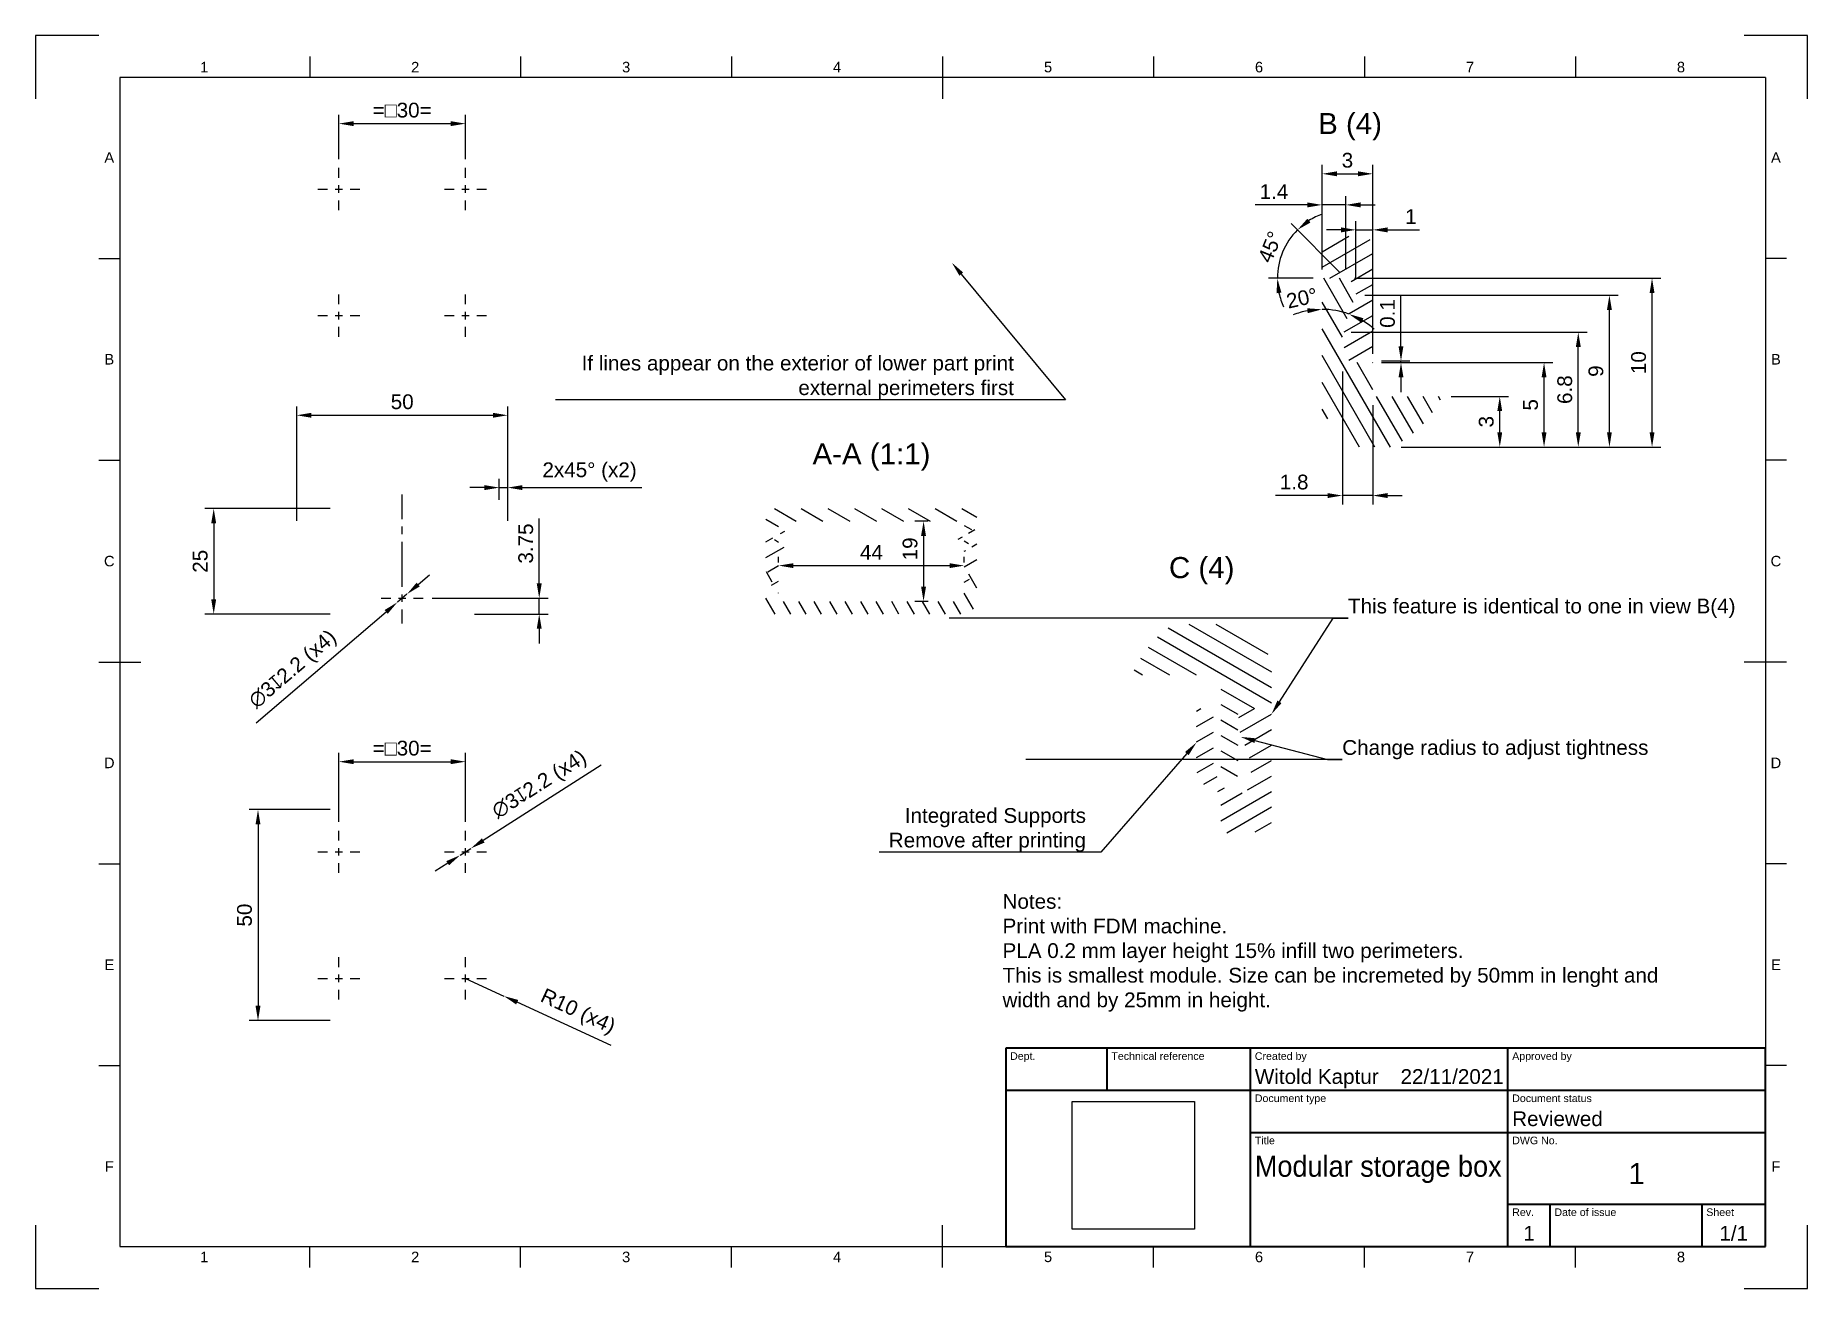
# Paper-space layout 'Sheet1' of a CAD drawing. Header units: millimetres. Extents: x 0 to 420, y 0 to 297.
import ezdxf
from ezdxf import colors
from ezdxf.entities.mleader import LeaderData, LeaderLine
from ezdxf.enums import TextEntityAlignment as Align
from ezdxf.math import Vec2, Vec3

# ---------------------------------------------------------------- set-up
doc = ezdxf.new("R2010")
doc.units = ezdxf.units.MM
doc.header["$LTSCALE"] = 0.75
doc.linetypes.add('CENTER2', pattern=[28.575, 19.05, -3.175, 3.175, -3.175])
for name, color, linetype, lineweight in [('Annotations', 7, 'Continuous', 25), ('Border', 7, 'Continuous', 25), ('Center Lines', 7, 'CENTER2', 25), ('Dimensions', 7, 'Continuous', 25), ('Hatching', 7, 'Continuous', 25), ('TitleBlock', 7, 'Continuous', 35)]:
    doc.layers.add(name, color=color, linetype=linetype, lineweight=lineweight)
doc.styles.add('FusionTitle', font='arial.ttf')
doc.styles.get("Standard").update_dxf_attribs({"font": 'arial.ttf'})
doc.dimstyles.new('ISO-25', dxfattribs={"dimtxt": 3.5, "dimasz": 3.5, "dimexe": 2.1, "dimexo": 2.1, "dimgap": 1.4, "dimtad": 1, "dimdsep": 46, "dimtxsty": 'Standard', "dimcen": 0, "dimclrd": 256, "dimclre": 256, "dimclrt": 256, "dimazin": 2, "dimtp": 0.1, "dimtm": 0.1, "dimtfac": 0.714286, "dimtmove": 0, "dimatfit": 3, "dimfxl": 1, "dimarcsym": 0})
picture_1 = doc.add_image_def('image1.png', size_in_pixel=(220, 230))

psp = doc.layouts.new('Sheet1')

# ---------------------------------------------------------------- texts
at = {"layer": 'Annotations', "char_height": 5, "attachment_point": 8}
for s, insert, width in [('B (4)', (311.568, 272.114), 16.87244), ('A-A (1:1)', (198.143, 193.818), 30.21487), ('C (4)', (276.408, 166.871), 17.42156)]:
    psp.add_mtext(s, dxfattribs=dict(at, insert=insert, width=width))
at = {"layer": 'Annotations', "insert": (229.206, 93.517), "char_height": 3.5, "attachment_point": 1}
psp.add_mtext_dynamic_manual_height_columns('{\\fArial|b0|i0|c238|p34;Notes:\\PPrint with FDM machine.\\PPLA 0.2 mm layer height 15% infill two perimeters.\\PThis is smallest module. Size can be incremeted by 50mm in lenght and width and by 25mm in height.}', width=159.76366, gutter_width=17.5, heights=[36.517], dxfattribs=at)

# ---------------------------------------------------------------- blocks, each defined once
blk = doc.blocks.new('ISO_A3_SHEET')
at = {"layer": 'Border'}
for p, q in [((65, 292), (65, 287)), ((115, 292), (115, 287)), ((165, 292), (165, 287)), ((215, 292), (215, 282)), ((265, 292), (265, 287)), ((315, 292), (315, 287)), ((365, 292), (365, 287)), ((410, 287), (20, 287)), ((20, 287), (20, 10)), ((410, 287), (410, 10)), ((15, 244.16666), (20, 244.16666)), ((415, 244.16666), (410, 244.16666)), ((15, 196.33333), (20, 196.33333)), ((415, 196.33333), (410, 196.33333)), ((15, 148.5), (25, 148.5)), ((415, 148.5), (405, 148.5)), ((15, 100.66667), (20, 100.66667)), ((415, 100.66667), (410, 100.66667)), ((15, 52.83334), (20, 52.83334)), ((415, 52.83334), (410, 52.83334)), ((215, 5), (215, 15)), ((20, 10), (410, 10)), ((65, 5), (65, 10)), ((115, 5), (115, 10)), ((165, 5), (165, 10)), ((265, 5), (265, 10)), ((315, 5), (315, 10)), ((365, 5), (365, 10))]:
    blk.add_line(p, q, dxfattribs=at)
at = {"layer": 'Defpoints'}
for p, q in [((15, 297), (0, 297)), ((0, 297), (0, 282)), ((420, 297), (405, 297)), ((420, 282), (420, 297)), ((0, 15), (0, 0)), ((420, 0), (420, 15)), ((0, 0), (15, 0)), ((405, 0), (420, 0))]:
    blk.add_line(p, q, dxfattribs=at)
at = {"layer": 'Border', "style": 'FusionTitle'}
for s, p in [('1', (40, 289.5)), ('2', (90, 289.5)), ('3', (140, 289.5)), ('4', (190, 289.5)), ('5', (240, 289.5)), ('6', (290, 289.5)), ('7', (340, 289.5)), ('8', (390, 289.5)), ('A', (17.5, 268.08333)), ('A', (412.5, 268.08333)), ('B', (17.5, 220.25)), ('B', (412.5, 220.25)), ('C', (17.5, 172.41667)), ('C', (412.5, 172.41667)), ('D', (17.5, 124.58334)), ('D', (412.5, 124.58334)), ('E', (17.5, 76.75001)), ('E', (412.5, 76.75001)), ('F', (17.5, 28.91668)), ('F', (412.5, 28.91668)), ('1', (40, 7.5)), ('2', (90, 7.5)), ('3', (140, 7.5)), ('4', (190, 7.5)), ('5', (240, 7.5)), ('6', (290, 7.5)), ('7', (340, 7.5)), ('8', (390, 7.5))]:
    blk.add_text(s, height=2.5, dxfattribs=at).set_placement(p, align=Align.MIDDLE)
blk = doc.blocks.new('ISO_TITLEBLOCK')
at = {"layer": 'TitleBlock'}
for p, q in [((0, 47), (-180, 47)), ((-180, 47), (-180, 0)), ((-156, 37), (-156, 47)), ((-122, 0), (-122, 47)), ((-61, 0), (-61, 47)), ((0, 0), (0, 47)), ((-180, 37), (0, 37)), ((-122, 27), (0, 27)), ((-61, 10), (0, 10)), ((-51, 0), (-51, 10)), ((-15, 0), (-15, 10)), ((-180, 0), (0, 0))]:
    blk.add_line(p, q, dxfattribs=at)
at = {"layer": 'TitleBlock', "style": 'FusionTitle'}
for s, p in [('Dept.', (-179, 46)), ('Technical reference', (-155, 46)), ('Created by', (-121, 46)), ('Approved by', (-60, 46)), ('Document type', (-121, 36)), ('Document status', (-60, 36)), ('Title', (-121, 26)), ('DWG No.', (-60, 26)), ('Rev.', (-60, 9)), ('Date of issue', (-50, 9)), ('Sheet', (-14, 9))]:
    blk.add_text(s, height=1.8, dxfattribs=at).set_placement(p, align=Align.TOP_LEFT)
for tag, height, p in [('DEPT', 3.5, (-179, 42)), ('TECHNICAL_REFERENCE', 3.5, (-155, 42)), ('CREATED_BY', 3.5, (-121, 42)), ('APPROVED_BY', 3.5, (-60, 42)), ('DOCUMENT_TYPE', 3.5, (-121, 32)), ('DOCUMENT_STATUS', 3.5, (-60, 32)), ('TITLE_1', 5, (-121, 21.5)), ('TITLE_2', 5, (-121, 14)), ('TITLE_3', 5, (-121, 6.5)), ('DATE_OF_ISSUE', 3.5, (-50, 5))]:
    blk.add_attdef(tag, text='', height=height, dxfattribs=at).set_placement(p, align=Align.TOP_LEFT)
for tag, p in [('CREATED_DATE', (-62, 42)), ('APPROVED_DATE', (-0.99, 42))]:
    blk.add_attdef(tag, text='', height=3.5, dxfattribs=at).set_placement(p, align=Align.TOP_RIGHT)
for tag, height, p in [('DRAWING_NUMBER', 5, (-30.5, 19.75)), ('REV', 3.5, (-56, 4.85)), ('SHEET', 3.5, (-7.5, 4.85))]:
    blk.add_attdef(tag, text='', height=height, dxfattribs=at).set_placement(p, align=Align.TOP_CENTER)
blk = doc.blocks.new('*D24')
at = {"layer": 'Defpoints', "color": 0, "transparency": 16777216}
for p in [(71.92, 113.51), (52.75, 63.51), (71.92, 63.51)]:
    blk.add_point(p, dxfattribs=at)
at = {"layer": 'Dimensions', "lineweight": -2, "transparency": 16777216}
for p, q in [((69.82, 113.51), (50.65, 113.51)), ((52.75, 110.01), (52.75, 67.01)), ((69.82, 63.51), (50.65, 63.51))]:
    blk.add_line(p, q, dxfattribs=at)
at = {"layer": 'Dimensions', "transparency": 16777216}
for points in [[(52.16, 110.01), (53.33, 110.01), (52.75, 113.51)], [(52.16, 67.01), (53.33, 67.01), (52.75, 63.51)]]:
    blk.add_solid(points, dxfattribs=at)
at = {"layer": 'Dimensions', "transparency": 16777216, "insert": (49.56, 88.51), "char_height": 3.5, "attachment_point": 5, "rotation": 90}
blk.add_mtext('50', dxfattribs=at)
blk = doc.blocks.new('*D25')
at = {"layer": 'Defpoints', "color": 0, "transparency": 16777216}
for p in [(71.92, 184.87), (42.25, 159.87), (71.92, 159.87)]:
    blk.add_point(p, dxfattribs=at)
at = {"layer": 'Dimensions', "lineweight": -2, "transparency": 16777216}
for p, q in [((69.82, 184.87), (40.15, 184.87)), ((42.25, 181.37), (42.25, 163.37)), ((69.82, 159.87), (40.15, 159.87))]:
    blk.add_line(p, q, dxfattribs=at)
at = {"layer": 'Dimensions', "transparency": 16777216}
for points in [[(41.66, 181.37), (42.83, 181.37), (42.25, 184.87)], [(41.66, 163.37), (42.83, 163.37), (42.25, 159.87)]]:
    blk.add_solid(points, dxfattribs=at)
at = {"layer": 'Dimensions', "transparency": 16777216, "insert": (39.06, 172.37), "char_height": 3.5, "attachment_point": 5, "rotation": 90}
blk.add_mtext('25', dxfattribs=at)
blk = doc.blocks.new('*D26')
at = {"layer": 'Defpoints', "color": 0, "transparency": 16777216}
for p in [(111.92, 206.97), (61.92, 179.87), (111.92, 179.87)]:
    blk.add_point(p, dxfattribs=at)
at = {"layer": 'Dimensions', "lineweight": -2, "transparency": 16777216}
for p, q in [((61.92, 181.97), (61.92, 209.07)), ((65.42, 206.97), (108.42, 206.97)), ((111.92, 181.97), (111.92, 209.07))]:
    blk.add_line(p, q, dxfattribs=at)
at = {"layer": 'Dimensions', "transparency": 16777216}
for points in [[(65.42, 207.56), (65.42, 206.39), (61.92, 206.97)], [(108.42, 207.56), (108.42, 206.39), (111.92, 206.97)]]:
    blk.add_solid(points, dxfattribs=at)
at = {"layer": 'Dimensions', "transparency": 16777216, "insert": (86.92, 210.16), "char_height": 3.5, "attachment_point": 5}
blk.add_mtext('50', dxfattribs=at)
blk = doc.blocks.new('*U27')
at = {"layer": 'Center Lines', "color": 0, "ltscale": 0.75, "transparency": 16777216}
for p, q in [((0, 2.68), (0, 5)), ((-5, 0), (-2.68, 0)), ((2.68, 0), (5, 0)), ((0, -5), (0, -2.68))]:
    blk.add_line(p, q, dxfattribs=at)
at = {"layer": 'Center Lines', "color": 0, "linetype": 'Continuous', "ltscale": 0.75, "transparency": 16777216}
for p, q in [((-0.89, 0), (0.89, 0)), ((0, -0.89), (0, 0.89))]:
    blk.add_line(p, q, dxfattribs=at)
blk = doc.blocks.new('*U28')
at = {"layer": 'Center Lines', "color": 0, "ltscale": 0.75, "transparency": 16777216}
for p, q in [((0, 2.68), (0, 5)), ((-5, 0), (-2.68, 0)), ((2.68, 0), (5, 0)), ((0, -5), (0, -2.68))]:
    blk.add_line(p, q, dxfattribs=at)
at = {"layer": 'Center Lines', "color": 0, "linetype": 'Continuous', "ltscale": 0.75, "transparency": 16777216}
for p, q in [((-0.89, 0), (0.89, 0)), ((0, -0.89), (0, 0.89))]:
    blk.add_line(p, q, dxfattribs=at)
blk = doc.blocks.new('*U29')
at = {"layer": 'Center Lines', "color": 0, "ltscale": 0.75, "transparency": 16777216}
for p, q in [((0, 2.68), (0, 5)), ((-5, 0), (-2.68, 0)), ((2.68, 0), (5, 0)), ((0, -5), (0, -2.68))]:
    blk.add_line(p, q, dxfattribs=at)
at = {"layer": 'Center Lines', "color": 0, "linetype": 'Continuous', "ltscale": 0.75, "transparency": 16777216}
for p, q in [((-0.89, 0), (0.89, 0)), ((0, -0.89), (0, 0.89))]:
    blk.add_line(p, q, dxfattribs=at)
blk = doc.blocks.new('*U30')
at = {"layer": 'Center Lines', "color": 0, "ltscale": 0.75, "transparency": 16777216}
for p, q in [((0, 2.68), (0, 5)), ((-5, 0), (-2.68, 0)), ((2.68, 0), (5, 0)), ((0, -5), (0, -2.68))]:
    blk.add_line(p, q, dxfattribs=at)
at = {"layer": 'Center Lines', "color": 0, "linetype": 'Continuous', "ltscale": 0.75, "transparency": 16777216}
for p, q in [((-0.89, 0), (0.89, 0)), ((0, -0.89), (0, 0.89))]:
    blk.add_line(p, q, dxfattribs=at)
blk = doc.blocks.new('*D31')
at = {"layer": 'Defpoints', "color": 0, "transparency": 16777216}
for p in [(101.92, 124.87), (71.92, 108.51), (101.92, 108.51)]:
    blk.add_point(p, dxfattribs=at)
at = {"layer": 'Dimensions', "lineweight": -2, "transparency": 16777216}
for p, q in [((71.92, 110.61), (71.92, 126.97)), ((101.92, 110.61), (101.92, 126.97)), ((75.42, 124.87), (98.42, 124.87))]:
    blk.add_line(p, q, dxfattribs=at)
at = {"layer": 'Dimensions', "transparency": 16777216}
for points in [[(75.42, 125.45), (75.42, 124.29), (71.92, 124.87)], [(98.42, 125.45), (98.42, 124.29), (101.92, 124.87)]]:
    blk.add_solid(points, dxfattribs=at)
at = {"layer": 'Dimensions', "transparency": 16777216, "insert": (86.92, 128.06), "char_height": 3.5, "attachment_point": 5}
blk.add_mtext('={\\Famgdt|c0;o}30=', dxfattribs=at)
blk = doc.blocks.new('*D32')
at = {"layer": 'Defpoints', "color": 0, "transparency": 16777216}
for p in [(100.65, 102.7), (103.18, 104.31)]:
    blk.add_point(p, dxfattribs=at)
at = {"layer": 'Dimensions', "lineweight": -2, "transparency": 16777216}
for p, q in [((134.1, 124.06), (106.13, 106.2)), ((97.7, 100.82), (94.75, 98.93)), ((100.65, 102.7), (103.18, 104.31))]:
    blk.add_line(p, q, dxfattribs=at)
at = {"layer": 'Dimensions', "transparency": 16777216}
for points in [[(105.82, 106.69), (106.45, 105.71), (103.18, 104.31)], [(97.39, 101.31), (98.02, 100.32), (100.65, 102.7)]]:
    blk.add_solid(points, dxfattribs=at)
at = {"layer": 'Dimensions', "transparency": 16777216, "insert": (119.58, 119.22), "char_height": 3.5, "attachment_point": 5, "rotation": 32.5651}
blk.add_mtext('∅3{\\Famgdt|c0;x}2.2 (x4)', dxfattribs=at)
blk = doc.blocks.new('*D33')
at = {"layer": 'Defpoints', "color": 0, "transparency": 16777216}
for p in [(101.92, 73.51), (111, 69.33)]:
    blk.add_point(p, dxfattribs=at)
at = {"layer": 'Dimensions', "lineweight": -2, "transparency": 16777216}
for p, q in [((101.92, 73.51), (111, 69.33)), ((136.43, 57.64), (114.18, 67.87))]:
    blk.add_line(p, q, dxfattribs=at)
at = {"layer": 'Dimensions', "transparency": 16777216}
blk.add_solid([(114.43, 68.4), (113.94, 67.34), (111, 69.33)], dxfattribs=at)
at = {"layer": 'Dimensions', "transparency": 16777216, "insert": (128.44, 65.38), "char_height": 3.5, "attachment_point": 5, "rotation": 335.3154}
blk.add_mtext('R10 (x4)', dxfattribs=at)
blk = doc.blocks.new('*D34')
at = {"layer": 'Defpoints', "color": 0, "transparency": 16777216}
for p in [(111.92, 189.83), (109.92, 184.87), (111.92, 182.87)]:
    blk.add_point(p, dxfattribs=at)
at = {"layer": 'Dimensions', "lineweight": -2, "transparency": 16777216}
for p, q in [((106.42, 189.83), (102.92, 189.83)), ((109.92, 186.97), (109.92, 191.93)), ((109.92, 189.83), (111.92, 189.83)), ((111.92, 184.97), (111.92, 191.93)), ((115.42, 189.83), (143.73, 189.83))]:
    blk.add_line(p, q, dxfattribs=at)
at = {"layer": 'Dimensions', "transparency": 16777216}
for points in [[(106.42, 190.42), (106.42, 189.25), (109.92, 189.83)], [(115.42, 190.42), (115.42, 189.25), (111.92, 189.83)]]:
    blk.add_solid(points, dxfattribs=at)
at = {"layer": 'Dimensions', "transparency": 16777216, "insert": (131.33, 193.53), "char_height": 3.5, "attachment_point": 5}
blk.add_mtext('2x45%%D (x2)', dxfattribs=at)
blk = doc.blocks.new('*U35')
at = {"layer": 'Center Lines', "color": 0, "ltscale": 0.75, "transparency": 16777216}
for p, q in [((0, 2.68), (0, 24.58)), ((-5, 0), (-2.68, 0)), ((2.68, 0), (5, 0)), ((0, -5.97), (0, -2.68))]:
    blk.add_line(p, q, dxfattribs=at)
at = {"layer": 'Center Lines', "color": 0, "linetype": 'Continuous', "ltscale": 0.75, "transparency": 16777216}
for p, q in [((-0.89, 0), (0.89, 0)), ((0, -0.89), (0, 0.89))]:
    blk.add_line(p, q, dxfattribs=at)
blk = doc.blocks.new('*D36')
at = {"layer": 'Defpoints', "color": 0, "transparency": 16777216}
for p in [(91.92, 163.62), (101.92, 159.87), (119.4, 163.62)]:
    blk.add_point(p, dxfattribs=at)
at = {"layer": 'Dimensions', "lineweight": -2, "transparency": 16777216}
for p, q in [((119.4, 167.12), (119.4, 182.54)), ((94.02, 163.62), (121.5, 163.62)), ((104.02, 159.87), (121.5, 159.87)), ((119.4, 159.87), (119.4, 163.62)), ((119.4, 156.37), (119.4, 152.87))]:
    blk.add_line(p, q, dxfattribs=at)
at = {"layer": 'Dimensions', "transparency": 16777216}
for points in [[(118.81, 167.12), (119.98, 167.12), (119.4, 163.62)], [(118.81, 156.37), (119.98, 156.37), (119.4, 159.87)]]:
    blk.add_solid(points, dxfattribs=at)
at = {"layer": 'Dimensions', "transparency": 16777216, "insert": (116.21, 176.58), "char_height": 3.5, "attachment_point": 5, "rotation": 90}
blk.add_mtext('3.75', dxfattribs=at)
blk = doc.blocks.new('*D37')
at = {"layer": 'Defpoints', "color": 0, "transparency": 16777216}
for p in [(88.06, 164.6), (85.78, 162.65)]:
    blk.add_point(p, dxfattribs=at)
at = {"layer": 'Dimensions', "lineweight": -2, "transparency": 16777216}
for p, q in [((90.72, 166.87), (93.38, 169.14)), ((88.06, 164.6), (85.78, 162.65)), ((52.31, 134.07), (83.11, 160.37))]:
    blk.add_line(p, q, dxfattribs=at)
at = {"layer": 'Dimensions', "transparency": 16777216}
for points in [[(90.34, 167.31), (91.1, 166.42), (88.06, 164.6)], [(82.74, 160.82), (83.49, 159.93), (85.78, 162.65)]]:
    blk.add_solid(points, dxfattribs=at)
at = {"layer": 'Dimensions', "transparency": 16777216, "insert": (61.18, 146.55), "char_height": 3.5, "attachment_point": 5, "rotation": 40.4877}
blk.add_mtext('∅3{\\Famgdt|c0;x}2.2 (x4)', dxfattribs=at)
blk = doc.blocks.new('*D41')
at = {"layer": 'Defpoints', "color": 0, "transparency": 16777216}
for p in [(176.14, 169.99), (220.14, 171.34), (220.14, 169.99)]:
    blk.add_point(p, dxfattribs=at)
at = {"layer": 'Dimensions', "lineweight": -2, "transparency": 16777216}
for p, q in [((176.14, 172.09), (176.14, 173.44)), ((220.14, 172.09), (220.14, 173.44)), ((179.64, 171.34), (216.64, 171.34))]:
    blk.add_line(p, q, dxfattribs=at)
at = {"layer": 'Dimensions', "transparency": 16777216}
for points in [[(179.64, 171.92), (179.64, 170.76), (176.14, 171.34)], [(216.64, 171.92), (216.64, 170.76), (220.14, 171.34)]]:
    blk.add_solid(points, dxfattribs=at)
at = {"layer": 'Dimensions', "transparency": 16777216, "insert": (198.14, 174.49), "char_height": 3.5, "attachment_point": 5}
blk.add_mtext('44', dxfattribs=at)
blk = doc.blocks.new('*D42')
at = {"layer": 'Defpoints', "color": 0, "transparency": 16777216}
for p in [(213.67, 181.87), (210.49, 162.87), (213.67, 162.87)]:
    blk.add_point(p, dxfattribs=at)
at = {"layer": 'Dimensions', "lineweight": -2, "transparency": 16777216}
for p, q in [((211.57, 181.87), (208.39, 181.87)), ((210.49, 178.37), (210.49, 166.37)), ((211.57, 162.87), (208.39, 162.87))]:
    blk.add_line(p, q, dxfattribs=at)
at = {"layer": 'Dimensions', "transparency": 16777216}
for points in [[(209.9, 178.37), (211.07, 178.37), (210.49, 181.87)], [(209.9, 166.37), (211.07, 166.37), (210.49, 162.87)]]:
    blk.add_solid(points, dxfattribs=at)
at = {"layer": 'Dimensions', "transparency": 16777216, "insert": (207.3, 175.31), "char_height": 3.5, "attachment_point": 5, "rotation": 90}
blk.add_mtext('19', dxfattribs=at)
blk = doc.blocks.new('*D50')
at = {"layer": 'Defpoints', "color": 0, "transparency": 16777216}
for p in [(316.95, 219.45), (357.55, 219.45), (321.57, 199.45)]:
    blk.add_point(p, dxfattribs=at)
at = {"layer": 'Dimensions', "lineweight": -2, "transparency": 16777216}
for p, q in [((319.05, 219.45), (359.65, 219.45)), ((357.55, 202.95), (357.55, 215.95)), ((323.67, 199.45), (359.65, 199.45))]:
    blk.add_line(p, q, dxfattribs=at)
at = {"layer": 'Dimensions', "transparency": 16777216}
for points in [[(356.97, 215.95), (358.13, 215.95), (357.55, 219.45)], [(356.97, 202.95), (358.13, 202.95), (357.55, 199.45)]]:
    blk.add_solid(points, dxfattribs=at)
at = {"layer": 'Dimensions', "transparency": 16777216, "insert": (354.37, 209.45), "char_height": 3.5, "attachment_point": 5, "rotation": 90}
blk.add_mtext('5', dxfattribs=at)
blk = doc.blocks.new('*D51')
at = {"layer": 'Defpoints', "color": 0, "transparency": 16777216}
for p in [(333.46, 211.45), (347.05, 211.45), (321.57, 199.45)]:
    blk.add_point(p, dxfattribs=at)
at = {"layer": 'Dimensions', "lineweight": -2, "transparency": 16777216}
for p, q in [((335.56, 211.45), (349.15, 211.45)), ((347.05, 202.95), (347.05, 207.95)), ((323.67, 199.45), (349.15, 199.45))]:
    blk.add_line(p, q, dxfattribs=at)
at = {"layer": 'Dimensions', "transparency": 16777216}
for points in [[(346.47, 207.95), (347.63, 207.95), (347.05, 211.45)], [(346.47, 202.95), (347.63, 202.95), (347.05, 199.45)]]:
    blk.add_solid(points, dxfattribs=at)
at = {"layer": 'Dimensions', "transparency": 16777216, "insert": (343.86, 205.45), "char_height": 3.5, "attachment_point": 5, "rotation": 90}
blk.add_mtext('3', dxfattribs=at)
blk = doc.blocks.new('*D52')
at = {"layer": 'Defpoints', "color": 0, "transparency": 16777216}
for p in [(309.75, 226.65), (365.66, 226.65), (321.57, 199.45)]:
    blk.add_point(p, dxfattribs=at)
at = {"layer": 'Dimensions', "lineweight": -2, "transparency": 16777216}
for p, q in [((311.85, 226.65), (367.76, 226.65)), ((365.66, 202.95), (365.66, 223.15)), ((323.67, 199.45), (367.76, 199.45))]:
    blk.add_line(p, q, dxfattribs=at)
at = {"layer": 'Dimensions', "transparency": 16777216}
for points in [[(365.08, 223.15), (366.25, 223.15), (365.66, 226.65)], [(365.08, 202.95), (366.25, 202.95), (365.66, 199.45)]]:
    blk.add_solid(points, dxfattribs=at)
at = {"layer": 'Dimensions', "transparency": 16777216, "insert": (362.47, 213.05), "char_height": 3.5, "attachment_point": 5, "rotation": 90}
blk.add_mtext('6.8', dxfattribs=at)
blk = doc.blocks.new('*D53')
at = {"layer": 'Defpoints', "color": 0, "transparency": 16777216}
for p in [(312.95, 235.44), (373.04, 235.44), (321.57, 199.45)]:
    blk.add_point(p, dxfattribs=at)
at = {"layer": 'Dimensions', "lineweight": -2, "transparency": 16777216}
for p, q in [((315.05, 235.44), (375.14, 235.44)), ((373.04, 202.95), (373.04, 231.94)), ((323.67, 199.45), (375.14, 199.45))]:
    blk.add_line(p, q, dxfattribs=at)
at = {"layer": 'Dimensions', "transparency": 16777216}
for points in [[(372.46, 231.94), (373.62, 231.94), (373.04, 235.44)], [(372.46, 202.95), (373.62, 202.95), (373.04, 199.45)]]:
    blk.add_solid(points, dxfattribs=at)
at = {"layer": 'Dimensions', "transparency": 16777216, "insert": (369.85, 217.44), "char_height": 3.5, "attachment_point": 5, "rotation": 90}
blk.add_mtext('9', dxfattribs=at)
blk = doc.blocks.new('*D54')
at = {"layer": 'Defpoints', "color": 0, "transparency": 16777216}
for p in [(316.95, 264.21), (304.95, 249), (316.95, 248.44)]:
    blk.add_point(p, dxfattribs=at)
at = {"layer": 'Dimensions', "lineweight": -2, "transparency": 16777216}
for p, q in [((304.95, 251.1), (304.95, 266.31)), ((316.95, 250.54), (316.95, 266.31)), ((308.45, 264.21), (313.45, 264.21))]:
    blk.add_line(p, q, dxfattribs=at)
at = {"layer": 'Dimensions', "transparency": 16777216}
for points in [[(308.45, 264.79), (308.45, 263.62), (304.95, 264.21)], [(313.45, 264.79), (313.45, 263.62), (316.95, 264.21)]]:
    blk.add_solid(points, dxfattribs=at)
at = {"layer": 'Dimensions', "transparency": 16777216, "insert": (310.95, 267.4), "char_height": 3.5, "attachment_point": 5}
blk.add_mtext('3', dxfattribs=at)
blk = doc.blocks.new('*D55')
at = {"layer": 'Defpoints', "color": 0, "transparency": 16777216}
for p in [(310.55, 239.45), (383.14, 239.45), (321.57, 199.45)]:
    blk.add_point(p, dxfattribs=at)
at = {"layer": 'Dimensions', "lineweight": -2, "transparency": 16777216}
for p, q in [((312.65, 239.45), (385.24, 239.45)), ((383.14, 202.95), (383.14, 235.95)), ((323.67, 199.45), (385.24, 199.45))]:
    blk.add_line(p, q, dxfattribs=at)
at = {"layer": 'Dimensions', "transparency": 16777216}
for points in [[(382.56, 235.95), (383.73, 235.95), (383.14, 239.45)], [(382.56, 202.95), (383.73, 202.95), (383.14, 199.45)]]:
    blk.add_solid(points, dxfattribs=at)
at = {"layer": 'Dimensions', "transparency": 16777216, "insert": (379.96, 219.45), "char_height": 3.5, "attachment_point": 5, "rotation": 90}
blk.add_mtext('10', dxfattribs=at)
blk = doc.blocks.new('*D56')
at = {"layer": 'Defpoints', "color": 0, "transparency": 16777216}
for p in [(316.95, 219.85), (316.95, 219.45), (323.64, 219.85)]:
    blk.add_point(p, dxfattribs=at)
at = {"layer": 'Dimensions', "lineweight": -2, "transparency": 16777216}
for p, q in [((323.64, 223.35), (323.64, 235.34)), ((319.05, 219.85), (325.74, 219.85)), ((319.05, 219.45), (325.74, 219.45)), ((323.64, 219.45), (323.64, 219.85)), ((323.64, 215.95), (323.64, 212.45))]:
    blk.add_line(p, q, dxfattribs=at)
at = {"layer": 'Dimensions', "transparency": 16777216}
for points in [[(323.06, 223.35), (324.22, 223.35), (323.64, 219.85)], [(323.06, 215.95), (324.22, 215.95), (323.64, 219.45)]]:
    blk.add_solid(points, dxfattribs=at)
at = {"layer": 'Dimensions', "transparency": 16777216, "insert": (320.45, 231.1), "char_height": 3.5, "attachment_point": 5, "rotation": 90}
blk.add_mtext('0.1', dxfattribs=at)
blk = doc.blocks.new('*D58')
at = {"layer": 'Defpoints', "color": 0, "transparency": 16777216}
for p in [(309.75, 219.45), (316.95, 211.45), (309.75, 187.95)]:
    blk.add_point(p, dxfattribs=at)
at = {"layer": 'Dimensions', "lineweight": -2, "transparency": 16777216}
for p, q in [((309.75, 217.35), (309.75, 185.85)), ((316.95, 209.35), (316.95, 185.85)), ((306.25, 187.95), (293.9, 187.95)), ((316.95, 187.95), (309.75, 187.95)), ((320.45, 187.95), (323.95, 187.95))]:
    blk.add_line(p, q, dxfattribs=at)
at = {"layer": 'Dimensions', "transparency": 16777216}
for points in [[(306.25, 188.53), (306.25, 187.36), (309.75, 187.95)], [(320.45, 188.53), (320.45, 187.36), (316.95, 187.95)]]:
    blk.add_solid(points, dxfattribs=at)
at = {"layer": 'Dimensions', "transparency": 16777216, "insert": (298.32, 191.13), "char_height": 3.5, "attachment_point": 5}
blk.add_mtext('1.8', dxfattribs=at)
blk = doc.blocks.new('*D59')
at = {"layer": 'Defpoints', "color": 0, "transparency": 16777216}
for p in [(312.95, 250.92), (312.95, 237.05), (316.95, 219.45)]:
    blk.add_point(p, dxfattribs=at)
at = {"layer": 'Dimensions', "lineweight": -2, "transparency": 16777216}
for p, q in [((312.95, 239.15), (312.95, 253.02)), ((316.95, 221.55), (316.95, 253.02)), ((309.45, 250.92), (305.95, 250.92)), ((312.95, 250.92), (316.95, 250.92)), ((320.45, 250.92), (328.04, 250.92))]:
    blk.add_line(p, q, dxfattribs=at)
at = {"layer": 'Dimensions', "transparency": 16777216}
for points in [[(309.45, 251.5), (309.45, 250.33), (312.95, 250.92)], [(320.45, 251.5), (320.45, 250.33), (316.95, 250.92)]]:
    blk.add_solid(points, dxfattribs=at)
at = {"layer": 'Dimensions', "transparency": 16777216, "insert": (325.99, 254.07), "char_height": 3.5, "attachment_point": 5}
blk.add_mtext('1', dxfattribs=at)
blk = doc.blocks.new('*D60')
at = {"layer": 'Defpoints', "color": 0, "transparency": 16777216}
for p in [(310.55, 256.84), (304.95, 239.45), (310.55, 239.45)]:
    blk.add_point(p, dxfattribs=at)
at = {"layer": 'Dimensions', "lineweight": -2, "transparency": 16777216}
for p, q in [((301.45, 256.84), (289.12, 256.84)), ((304.95, 241.55), (304.95, 258.94)), ((310.55, 256.84), (304.95, 256.84)), ((310.55, 241.55), (310.55, 258.94)), ((314.05, 256.84), (317.55, 256.84))]:
    blk.add_line(p, q, dxfattribs=at)
at = {"layer": 'Dimensions', "transparency": 16777216}
for points in [[(301.45, 257.42), (301.45, 256.25), (304.95, 256.84)], [(314.05, 257.42), (314.05, 256.25), (310.55, 256.84)]]:
    blk.add_solid(points, dxfattribs=at)
at = {"layer": 'Dimensions', "transparency": 16777216, "insert": (293.53, 259.99), "char_height": 3.5, "attachment_point": 5}
blk.add_mtext('1.4', dxfattribs=at)
blk = doc.blocks.new('*D61')
at = {"layer": 'Defpoints', "color": 0, "transparency": 16777216}
for p in [(296.51, 247.55), (304.95, 239.45), (310.55, 239.45), (311.11, 239.45), (312.95, 237.05)]:
    blk.add_point(p, dxfattribs=at)
at = {"layer": 'Dimensions', "lineweight": -2, "transparency": 16777216}
for p, q in [((309.06, 240.93), (297.6, 252.39)), ((302.85, 239.45), (292.24, 239.45))]:
    blk.add_line(p, q, dxfattribs=at)
for start, end in [(110.2046, 122.6023), (135, 180), (192.3977, 204.7954)]:
    blk.add_arc((310.55, 239.45), 16.21, start, end, dxfattribs=at)
at = {"layer": 'Dimensions', "transparency": 16777216}
for points in [[(302.18, 252.65), (301.45, 253.56), (299.09, 250.91)], [(294.14, 235.9), (295.3, 236.03), (294.34, 239.45)]]:
    blk.add_solid(points, dxfattribs=at)
at = {"layer": 'Dimensions', "transparency": 16777216, "insert": (292.64, 246.87), "char_height": 3.5, "attachment_point": 5, "rotation": 67.5}
blk.add_mtext('45°', dxfattribs=at)
blk = doc.blocks.new('*D62')
at = {"layer": 'Defpoints', "color": 0, "transparency": 16777216}
for p in [(304.95, 239.45), (313.35, 236.54), (309.24, 231.58), (310.15, 227.75), (304.95, 207.45)]:
    blk.add_point(p, dxfattribs=at)
at = {"layer": 'Dimensions', "lineweight": -2, "transparency": 16777216}
for start, end in [(100.7868, 111.5737), (70, 90), (48.4263, 59.2132)]:
    blk.add_arc((304.95, 213.46), 18.62, start, end, dxfattribs=at)
at = {"layer": 'Dimensions', "transparency": 16777216}
for points in [[(301.41, 232.33), (301.52, 231.17), (304.95, 232.08)], [(314.23, 228.93), (314.73, 229.98), (311.32, 230.95)]]:
    blk.add_solid(points, dxfattribs=at)
at = {"layer": 'Dimensions', "transparency": 16777216, "insert": (300.16, 234.73), "char_height": 3.5, "attachment_point": 5, "rotation": 12.683}
blk.add_mtext('20°', dxfattribs=at)
blk = doc.blocks.new('*U65')
at = {"layer": 'Center Lines', "color": 0, "ltscale": 0.75, "transparency": 16777216}
for p, q in [((0, 2.68), (0, 5)), ((-5, 0), (-2.68, 0)), ((2.68, 0), (5, 0)), ((0, -5), (0, -2.68))]:
    blk.add_line(p, q, dxfattribs=at)
at = {"layer": 'Center Lines', "color": 0, "linetype": 'Continuous', "ltscale": 0.75, "transparency": 16777216}
for p, q in [((-0.89, 0), (0.89, 0)), ((0, -0.89), (0, 0.89))]:
    blk.add_line(p, q, dxfattribs=at)
blk = doc.blocks.new('*U66')
at = {"layer": 'Center Lines', "color": 0, "ltscale": 0.75, "transparency": 16777216}
for p, q in [((0, 2.68), (0, 5)), ((-5, 0), (-2.68, 0)), ((2.68, 0), (5, 0)), ((0, -5), (0, -2.68))]:
    blk.add_line(p, q, dxfattribs=at)
at = {"layer": 'Center Lines', "color": 0, "linetype": 'Continuous', "ltscale": 0.75, "transparency": 16777216}
for p, q in [((-0.89, 0), (0.89, 0)), ((0, -0.89), (0, 0.89))]:
    blk.add_line(p, q, dxfattribs=at)
blk = doc.blocks.new('*U67')
at = {"layer": 'Center Lines', "color": 0, "ltscale": 0.75, "transparency": 16777216}
for p, q in [((0, 2.68), (0, 5)), ((-5, 0), (-2.68, 0)), ((2.68, 0), (5, 0)), ((0, -5), (0, -2.68))]:
    blk.add_line(p, q, dxfattribs=at)
at = {"layer": 'Center Lines', "color": 0, "linetype": 'Continuous', "ltscale": 0.75, "transparency": 16777216}
for p, q in [((-0.89, 0), (0.89, 0)), ((0, -0.89), (0, 0.89))]:
    blk.add_line(p, q, dxfattribs=at)
blk = doc.blocks.new('*U68')
at = {"layer": 'Center Lines', "color": 0, "ltscale": 0.75, "transparency": 16777216}
for p, q in [((0, 2.68), (0, 5)), ((-5, 0), (-2.68, 0)), ((2.68, 0), (5, 0)), ((0, -5), (0, -2.68))]:
    blk.add_line(p, q, dxfattribs=at)
at = {"layer": 'Center Lines', "color": 0, "linetype": 'Continuous', "ltscale": 0.75, "transparency": 16777216}
for p, q in [((-0.89, 0), (0.89, 0)), ((0, -0.89), (0, 0.89))]:
    blk.add_line(p, q, dxfattribs=at)
blk = doc.blocks.new('*D69')
at = {"layer": 'Defpoints', "color": 0, "transparency": 16777216}
for p in [(101.92, 276.1), (71.92, 265.6), (101.92, 265.6)]:
    blk.add_point(p, dxfattribs=at)
at = {"layer": 'Dimensions', "lineweight": -2, "transparency": 16777216}
for p, q in [((71.92, 267.7), (71.92, 278.2)), ((101.92, 267.7), (101.92, 278.2)), ((75.42, 276.1), (98.42, 276.1))]:
    blk.add_line(p, q, dxfattribs=at)
at = {"layer": 'Dimensions', "transparency": 16777216}
for points in [[(75.42, 276.68), (75.42, 275.51), (71.92, 276.1)], [(98.42, 276.68), (98.42, 275.51), (101.92, 276.1)]]:
    blk.add_solid(points, dxfattribs=at)
at = {"layer": 'Dimensions', "transparency": 16777216, "insert": (86.92, 279.28), "char_height": 3.5, "attachment_point": 5}
blk.add_mtext('={\\Famgdt|c0;o}30=', dxfattribs=at)

# ---------------------------------------------------------------- dimensions: what is measured, and where the dimension line sits
at = {"layer": 'Dimensions'}
for p1, p2, distance, picture, middle in [((71.917, 265.596), (101.917, 265.596), 10.5, '*D69', (86.917, 279.284)), ((71.917, 108.508), (101.917, 108.508), 16.363, '*D31', (86.917, 128.059))]:
    dim = psp.add_aligned_dim(p1=p1, p2=p2, distance=distance, text='={\\Famgdt|c0;o}<>=', dimstyle='ISO-25', override={"dimlfac": -1, "dimclrd": 256, "dimclre": 256}, dxfattribs=at)
    dim.commit()
    dim.dimension.update_dxf_attribs({"geometry": picture, "text_midpoint": middle})
dim = psp.add_linear_dim(base=(316.949, 264.207), p1=(304.949, 249.004), p2=(316.949, 248.443), dimstyle='ISO-25', override={"dimlfac": -0.25}, dxfattribs=at)
dim.commit()
dim.dimension.update_dxf_attribs({"geometry": '*D54', "text_midpoint": (310.949, 264.207), "dimtype": 160})
for base, p1, p2, angle, override, picture, middle, dimtype in [((310.549, 256.837), (304.949, 239.447), (310.549, 239.447), 0, {"dimlfac": -0.25}, '*D60', (293.535, 256.837), 161), ((312.949, 250.916), (316.949, 219.447), (312.949, 237.047), 180, {"dimlfac": -0.25}, '*D59', (325.993, 250.916), 160), ((323.641, 219.847), (316.949, 219.447), (316.949, 219.847), 90, {"dimlfac": -0.25}, '*D56', (323.641, 231.096), 161), ((111.917, 206.975), (61.917, 179.871), (111.917, 179.871), 180, {"dimlfac": -1}, '*D26', (86.917, 206.975), 160), ((210.486, 162.871), (213.673, 181.871), (213.673, 162.871), 90, {"dimlfac": -1}, '*D42', (210.486, 175.313), 160), ((220.143, 171.339), (176.143, 169.985), (220.143, 169.985), 180, {"dimlfac": -1}, '*D41', (198.143, 171.339), 160)]:
    dim = psp.add_linear_dim(base=base, p1=p1, p2=p2, angle=angle, dimstyle='ISO-25', override=override, dxfattribs=at)
    dim.commit()
    dim.dimension.update_dxf_attribs({"geometry": picture, "text_midpoint": middle, "dimtype": dimtype})
dim = psp.add_angular_dim_2l(base=(296.513, 247.551), line1=((304.949, 239.447), (311.115, 239.447)), line2=((312.949, 237.047), (310.549, 239.447)), dimstyle='ISO-25', override={"dimlfac": -0.25, "dimpost": '', "dimclrd": 256, "dimclre": 256}, dxfattribs=at)
dim.commit()
dim.dimension.update_dxf_attribs({"geometry": '*D61', "text_midpoint": (292.638, 246.866)})
dim = psp.add_angular_dim_2l(base=(309.243, 231.576), line1=((304.949, 239.447), (304.949, 207.447)), line2=((313.349, 236.538), (310.149, 227.746)), dimstyle='ISO-25', override={"dimlfac": -0.25, "dimpost": ''}, dxfattribs=at)
dim.commit()
dim.dimension.update_dxf_attribs({"geometry": '*D62', "text_midpoint": (300.861, 231.624), "dimtype": 162})
for base, p1, p2, angle, override, picture, middle in [((383.143, 239.447), (321.573, 199.447), (310.549, 239.447), 90, {"dimlfac": -0.25, "dimclrd": 256, "dimclre": 256}, '*D55', (379.956, 219.447)), ((373.04, 235.439), (321.573, 199.447), (312.949, 235.439), 90, {"dimlfac": -0.25, "dimclrd": 256, "dimclre": 256}, '*D53', (369.853, 217.443)), ((365.662, 226.647), (321.573, 199.447), (309.749, 226.647), 90, {"dimlfac": -0.25, "dimclrd": 256, "dimclre": 256}, '*D52', (362.475, 213.047)), ((309.749, 187.947), (316.949, 211.447), (309.749, 219.447), 180, {"dimlfac": -0.25, "dimclrd": 256, "dimclre": 256}, '*D58', (298.324, 191.134)), ((357.551, 219.447), (321.573, 199.447), (316.949, 219.447), 90, {"dimlfac": -0.25, "dimclrd": 256, "dimclre": 256}, '*D50', (354.371, 209.447)), ((347.051, 211.447), (321.573, 199.447), (333.46, 211.447), 90, {"dimlfac": -0.25, "dimclrd": 256, "dimclre": 256}, '*D51', (343.863, 205.447)), ((42.246, 159.871), (71.917, 184.871), (71.917, 159.871), 90, {"dimlfac": -1, "dimclrd": 256, "dimclre": 256}, '*D25', (39.059, 172.371)), ((119.396, 163.621), (101.917, 159.871), (91.917, 163.621), 90, {"dimlfac": -1, "dimclrd": 256, "dimclre": 256}, '*D36', (116.208, 176.579)), ((52.746, 63.508), (71.917, 113.508), (71.917, 63.508), 270, {"dimlfac": -1, "dimclrd": 256, "dimclre": 256}, '*D24', (49.559, 88.508))]:
    dim = psp.add_linear_dim(base=base, p1=p1, p2=p2, angle=angle, dimstyle='ISO-25', override=override, dxfattribs=at)
    dim.commit()
    dim.dimension.update_dxf_attribs({"geometry": picture, "text_midpoint": middle})
dim = psp.add_linear_dim(base=(111.917, 189.833), p1=(109.917, 184.871), p2=(111.917, 182.871), text='<>x45%%D (x2)', dimstyle='ISO-25', override={"dimlfac": -1, "dimclrd": 256, "dimclre": 256}, dxfattribs=at)
dim.commit()
dim.dimension.update_dxf_attribs({"geometry": '*D34', "text_midpoint": (131.326, 193.527)})
for p1, p2, override, picture, middle in [((88.058, 164.595), (85.776, 162.647), {"dimlfac": -1}, '*D37', (63.598, 143.714)), ((100.653, 102.7), (103.181, 104.315), {"dimlfac": -1, "dimclrd": 256, "dimclre": 256}, '*D32', (121.592, 116.073))]:
    dim = psp.add_diameter_dim_2p(p1=p1, p2=p2, text='<>{\\Famgdt|c0;x}2.2 (x4)', dimstyle='ISO-25', override=override, dxfattribs=at)
    dim.commit()
    dim.dimension.update_dxf_attribs({"geometry": picture, "text_midpoint": middle, "dimtype": 163})
dim = psp.add_radius_dim(center=(101.917, 73.508), mpoint=(111.003, 69.331), text='<> (x4)', dimstyle='ISO-25', override={"dimlfac": -1, "dimse1": 1, "dimclrd": 256, "dimclre": 256}, dxfattribs=at)
dim.commit()
dim.dimension.update_dxf_attribs({"geometry": '*D33', "text_midpoint": (126.899, 62.026), "dimtype": 164})

# ---------------------------------------------------------------- hatches: boundary and pattern name
at = {"layer": 'Hatching'}
h = psp.add_hatch(dxfattribs=at)
h.set_pattern_fill('ANSI31', color=256, angle=-15, style=0)
edge = h.paths.add_edge_path(flags=0)
edge.add_ellipse((309.749, 223.047), major_axis=(4.8, -25.956), ratio=1, start_angle=153.6939, end_angle=180)
edge.add_line((304.949, 249.004), (304.949, 239.447))
edge.add_line((304.949, 239.447), (310.549, 239.447))
edge.add_line((310.549, 239.447), (311.115, 239.447))
edge.add_line((311.115, 239.447), (313.349, 237.213))
edge.add_line((313.349, 237.213), (313.349, 236.538))
edge.add_line((313.349, 236.538), (312.949, 235.439))
edge.add_line((312.949, 235.439), (310.149, 227.746))
edge.add_line((310.149, 227.746), (310.149, 221.213))
edge.add_line((310.149, 221.213), (311.515, 219.847))
edge.add_line((311.515, 219.847), (316.949, 219.847))
edge.add_line((316.949, 219.847), (316.949, 248.443))
h = psp.add_hatch(dxfattribs=at)
h.set_pattern_fill('ANSI31', color=256, angle=75, style=0)
edge = h.paths.add_edge_path(flags=0)
edge.add_ellipse((309.749, 223.047), major_axis=(-23.711, 11.6), ratio=1, start_angle=142.68047, end_angle=180)
edge.add_line((333.46, 211.447), (316.949, 211.447))
edge.add_line((316.949, 211.447), (316.949, 219.447))
edge.add_line((316.949, 219.447), (309.749, 219.447))
edge.add_line((309.749, 219.447), (309.749, 226.647))
edge.add_line((309.749, 226.647), (310.149, 227.746))
edge.add_line((310.149, 227.746), (312.949, 235.439))
edge.add_line((312.949, 235.439), (312.949, 237.047))
edge.add_line((312.949, 237.047), (310.549, 239.447))
edge.add_line((310.549, 239.447), (304.949, 239.447))
edge.add_line((304.949, 239.447), (304.949, 207.447))
edge.add_line((304.949, 207.447), (312.949, 199.447))
edge.add_line((312.949, 199.447), (321.573, 199.447))
h = psp.add_hatch(dxfattribs=at)
h.set_pattern_fill('ANSI31', color=256, angle=105, style=0)
edge = h.paths.add_edge_path(flags=0)
edge.add_line((221.143, 179.871), (221.743, 179.871))
edge.add_line((221.743, 179.871), (223.143, 179.871))
edge.add_line((223.143, 179.871), (223.143, 182.871))
edge.add_line((223.143, 182.871), (221.143, 184.871))
edge.add_line((221.143, 184.871), (175.143, 184.871))
edge.add_line((175.143, 184.871), (173.143, 182.871))
edge.add_line((173.143, 182.871), (173.143, 179.871))
edge.add_line((173.143, 179.871), (174.543, 179.871))
edge.add_line((174.543, 179.871), (175.143, 179.871))
edge.add_line((175.143, 179.871), (175.143, 179.271))
edge.add_line((175.143, 179.271), (175.143, 178.869))
edge.add_line((175.143, 178.869), (175.143, 178.484))
edge.add_ellipse((175.143, 178.284), major_axis=(0, 0.2), ratio=1, start_angle=0, end_angle=180)
edge.add_line((175.143, 178.084), (175.143, 175.871))
edge.add_line((175.143, 175.871), (176.143, 175.871))
edge.add_line((176.143, 175.871), (176.143, 181.871))
edge.add_line((176.143, 181.871), (220.143, 181.871))
edge.add_line((220.143, 181.871), (220.143, 175.871))
edge.add_line((220.143, 175.871), (221.143, 175.871))
edge.add_line((221.143, 175.871), (221.143, 178.084))
edge.add_ellipse((221.143, 178.284), major_axis=(0, -0.2), ratio=1, start_angle=0, end_angle=180)
edge.add_line((221.143, 178.484), (221.143, 178.869))
edge.add_line((221.143, 178.869), (221.143, 179.271))
edge.add_line((221.143, 179.271), (221.143, 179.871))
h = psp.add_hatch(dxfattribs=at)
h.set_pattern_fill('ANSI31', color=256, angle=-15, style=0)
edge = h.paths.add_edge_path(flags=0)
edge.add_line((174.543, 179.871), (173.143, 179.871))
edge.add_line((173.143, 179.871), (173.143, 169.871))
edge.add_line((173.143, 169.871), (174.543, 169.871))
edge.add_line((174.543, 169.871), (174.685, 169.871))
edge.add_line((174.685, 169.871), (175.243, 169.313))
edge.add_line((175.243, 169.313), (175.243, 169.144))
edge.add_line((175.243, 169.144), (175.143, 168.869))
edge.add_line((175.143, 168.869), (174.443, 166.946))
edge.add_line((174.443, 166.946), (174.443, 165.313))
edge.add_line((174.443, 165.313), (174.785, 164.971))
edge.add_line((174.785, 164.971), (176.143, 164.971))
edge.add_line((176.143, 164.971), (176.143, 174.871))
edge.add_line((176.143, 174.871), (176.694, 175.102))
edge.add_ellipse((176.134, 176.439), major_axis=(0.56, -1.338), ratio=1, start_angle=360, end_angle=427.29249)
edge.add_line((177.584, 176.439), (177.584, 179.871))
edge.add_line((177.584, 179.871), (176.586, 179.871))
edge.add_line((176.586, 179.871), (176.586, 176.638))
edge.add_ellipse((175.136, 176.638), major_axis=(1.45, 0), ratio=1, start_angle=-31.96126, end_angle=0, ccw=False)
edge.add_line((176.367, 175.87), (175.743, 174.871))
edge.add_line((175.743, 174.871), (174.743, 174.871))
edge.add_line((174.743, 174.871), (174.343, 175.271))
edge.add_line((174.343, 175.271), (174.343, 176.671))
edge.add_line((174.343, 176.671), (175.143, 178.869))
edge.add_line((175.143, 178.869), (175.143, 179.271))
edge.add_line((175.143, 179.271), (174.543, 179.871))
edge = h.paths.add_edge_path(flags=0)
edge.add_ellipse((220.152, 176.439), major_axis=(-1.45, 0), ratio=1, start_angle=0, end_angle=67.29249)
edge.add_line((219.593, 175.102), (220.143, 174.871))
edge.add_line((220.143, 174.871), (220.143, 164.971))
edge.add_line((220.143, 164.971), (221.502, 164.971))
edge.add_line((221.502, 164.971), (221.843, 165.313))
edge.add_line((221.843, 165.313), (221.843, 166.946))
edge.add_line((221.843, 166.946), (221.143, 168.869))
edge.add_line((221.143, 168.869), (221.043, 169.144))
edge.add_line((221.043, 169.144), (221.043, 169.313))
edge.add_line((221.043, 169.313), (221.602, 169.871))
edge.add_line((221.602, 169.871), (221.743, 169.871))
edge.add_line((221.743, 169.871), (223.143, 169.871))
edge.add_line((223.143, 169.871), (223.143, 179.871))
edge.add_line((223.143, 179.871), (221.743, 179.871))
edge.add_line((221.743, 179.871), (221.143, 179.271))
edge.add_line((221.143, 179.271), (221.143, 178.869))
edge.add_line((221.143, 178.869), (221.943, 176.671))
edge.add_line((221.943, 176.671), (221.943, 175.271))
edge.add_line((221.943, 175.271), (221.543, 174.871))
edge.add_line((221.543, 174.871), (220.543, 174.871))
edge.add_line((220.543, 174.871), (219.92, 175.87))
edge.add_ellipse((221.15, 176.638), major_axis=(-1.23, -0.768), ratio=1, start_angle=328.03874, end_angle=360, ccw=False)
edge.add_line((219.7, 176.638), (219.7, 179.871))
edge.add_line((219.7, 179.871), (218.702, 179.871))
edge.add_line((218.702, 179.871), (218.702, 176.439))
h = psp.add_hatch(dxfattribs=at)
h.set_pattern_fill('ANSI31', color=256, angle=75, style=0)
h.paths.add_polyline_path([(173.143, 169.871), (173.143, 161.871), (175.143, 159.871), (221.143, 159.871), (223.143, 161.871), (223.143, 169.871), (221.743, 169.871), (221.143, 169.271), (221.143, 168.869), (221.843, 166.946), (221.943, 166.671), (221.943, 164.871), (220.143, 164.871), (220.143, 162.871), (176.143, 162.871), (176.143, 164.871), (174.343, 164.871), (174.343, 166.671), (174.443, 166.946), (175.143, 168.869), (175.143, 169.271), (174.543, 169.871)], flags=0)
h = psp.add_hatch(dxfattribs=at)
h.set_pattern_fill('ANSI31', color=256, angle=105, style=0)
edge = h.paths.add_edge_path(flags=0)
edge.add_ellipse((284.946, 135.064), major_axis=(25.076, -10.4), ratio=1, start_angle=506.92365, end_angle=540)
edge.add_line((259.87, 145.464), (280.946, 145.464))
edge.add_line((280.946, 145.464), (280.946, 121.464))
edge.add_line((280.946, 121.464), (284.946, 121.464))
edge.add_line((284.946, 121.464), (284.946, 130.317))
edge.add_ellipse((284.946, 131.117), major_axis=(0, -0.8), ratio=1, start_angle=0, end_angle=180)
edge.add_line((284.946, 131.917), (284.946, 133.456))
edge.add_line((284.946, 133.456), (284.946, 135.064))
edge.add_line((284.946, 135.064), (284.946, 137.464))
edge.add_line((284.946, 137.464), (287.346, 137.464))
edge.add_line((287.346, 137.464), (292.946, 137.464))
edge.add_line((292.946, 137.464), (292.946, 149.464))
edge.add_line((292.946, 149.464), (284.946, 157.464))
edge.add_line((284.946, 157.464), (269.609, 157.464))
h = psp.add_hatch(dxfattribs=at)
h.set_pattern_fill('ANSI31', color=256, angle=-15, style=0)
edge = h.paths.add_edge_path(flags=0)
edge.add_ellipse((284.946, 135.064), major_axis=(-8, 25.942), ratio=1, start_angle=154.3879, end_angle=180)
edge.add_line((292.946, 109.122), (292.946, 137.464))
edge.add_line((292.946, 137.464), (287.346, 137.464))
edge.add_line((287.346, 137.464), (284.946, 135.064))
edge.add_line((284.946, 135.064), (284.946, 133.456))
edge.add_line((284.946, 133.456), (288.146, 124.664))
edge.add_line((288.146, 124.664), (288.146, 119.064))
edge.add_line((288.146, 119.064), (286.546, 117.464))
edge.add_line((286.546, 117.464), (282.546, 117.464))
edge.add_line((282.546, 117.464), (280.052, 121.461))
edge.add_ellipse((284.973, 124.531), major_axis=(-4.921, -3.07), ratio=1, start_angle=328.03874, end_angle=360, ccw=False)
edge.add_line((279.173, 124.531), (279.173, 137.464))
edge.add_line((279.173, 137.464), (275.182, 137.464))
edge.add_line((275.182, 137.464), (275.182, 123.736))
edge.add_ellipse((280.982, 123.736), major_axis=(-5.8, 0), ratio=1, start_angle=0, end_angle=67.29249)
edge.add_line((278.743, 118.386), (280.946, 117.464))
edge.add_line((280.946, 117.464), (280.946, 108.213))

# ---------------------------------------------------------------- block references
at = {"layer": 'Border'}
psp.add_blockref('ISO_A3_SHEET', (0, 0), dxfattribs=at)
at = {"layer": 'Center Lines', "ltscale": 0.75}
for name, p in [('*U65', (71.917, 260.596)), ('*U66', (101.917, 260.596)), ('*U67', (71.917, 230.596)), ('*U68', (101.917, 230.596)), ('*U35', (86.917, 163.621)), ('*U27', (71.917, 103.508)), ('*U28', (101.917, 103.508)), ('*U30', (71.917, 73.508)), ('*U29', (101.917, 73.508))]:
    psp.add_blockref(name, p, dxfattribs=at)
at = {"layer": 'TitleBlock'}
ref = psp.add_blockref('ISO_TITLEBLOCK', (410, 10), dxfattribs=at)
ref.add_attrib('REV', '1', dxfattribs={"height": 3.5, "style": 'FusionTitle'}).set_placement((354, 14.85), align=Align.TOP_CENTER)
ref.add_attrib('DOCUMENT_STATUS', 'Reviewed', dxfattribs={"height": 3.5, "style": 'FusionTitle'}).set_placement((350, 42), align=Align.TOP_LEFT)
ref.add_attrib('CREATED_DATE', '22/11/2021', dxfattribs={"height": 3.5, "style": 'FusionTitle'}).set_placement((348, 52), align=Align.TOP_RIGHT)
ref.add_attrib('SHEET', '1/1', dxfattribs={"height": 3.5, "style": 'FusionTitle'}).set_placement((402.5, 14.85), align=Align.TOP_CENTER)
ref.add_attrib('DRAWING_NUMBER', '1', dxfattribs={"height": 5, "style": 'FusionTitle'}).set_placement((379.5, 29.751), align=Align.TOP_CENTER)
ref.add_attrib('TITLE_1', 'Modular storage box', dxfattribs={"height": 5, "style": 'FusionTitle', "width": 0.918781}).set_placement((289, 31.5), align=Align.TOP_LEFT)
ref.add_attrib('CREATED_BY', 'Witold Kaptur', dxfattribs={"height": 3.5, "style": 'FusionTitle'}).set_placement((289, 52), align=Align.TOP_LEFT)

psp.set_redraw_order([(e.dxf.handle, doc.entitydb.next_handle()) for e in psp.query("TEXT MTEXT ATTDEF DIMENSION ARC_DIMENSION")])  # texts and dimensions are drawn at this point

# ---------------------------------------------------------------- pictures from other files: only their frames are drawn
at = {"layer": 'Annotations', "linetype": 'Continuous', "lineweight": 0}
image = psp.add_image(picture_1, insert=(245.737, 14.053), size_in_units=(29, 30.318), dxfattribs=at)
image.dxf.flags = 15

# ---------------------------------------------------------------- leaders
at = {"layer": 'Annotations'}
ml = psp.add_multileader_mtext('Standard', dxfattribs=at)
ml.set_content('{\\fArial|b0|i0|c238|p34;If lines appear on the exterior of lower part print \\Pexternal perimeters first}', color=256)
ml.set_leader_properties()
ml.build(insert=Vec2(0, 0))
ml.multileader.update_dxf_attribs({"text_left_attachment_type": 5, "text_right_attachment_type": 5, "dogleg_length": 3.5, "arrow_head_size": 3.5})
ctx = ml.context
ctx.base_point, ctx.char_height, ctx.arrow_head_size, ctx.landing_gap_size, ctx.plane_origin = Vec3(129.923, 210.671), 3.5, 3.5, 0, Vec3(186.265, 115.012)
ctx.left_attachment, ctx.right_attachment, ctx.text_align_type = 5, 5, 2
notes = []
notes.append((ctx, [(0, (1, 1, 0), (244.127, 210.671), (-1, 0), 12.233, [(0, [(217.188, 243.142)], 0, [])])]))
ctx.mtext.insert, ctx.mtext.alignment, ctx.mtext.flow_direction = Vec3(231.893, 221.095), 3, 5
ml = psp.add_multileader_mtext('Standard', dxfattribs=at)
ml.set_content('{\\fArial|b0|i0|c238|p34;This feature is identical to one in view B(4)}', color=256)
ml.set_leader_properties()
ml.build(insert=Vec2(0, 0))
ml.multileader.update_dxf_attribs({"text_left_attachment_type": 5, "text_right_attachment_type": 5, "dogleg_length": 3.5, "arrow_head_size": 3.5})
ctx = ml.context
ctx.base_point, ctx.char_height, ctx.arrow_head_size, ctx.landing_gap_size, ctx.plane_origin = Vec3(311.084, 158.926), 3.5, 3.5, 0, Vec3(307.35, 130.091)
ctx.left_attachment, ctx.right_attachment = 5, 5
notes.append((ctx, [(0, (1, 1, 0), (307.584, 158.926), (1, 0), 3.5, [(0, [(292.946, 136.116)], 0, [])])]))
ctx.mtext.insert, ctx.mtext.flow_direction = Vec3(311.084, 163.515), 5
ml = psp.add_multileader_mtext('Standard', dxfattribs=at)
ml.set_content('{\\fArial|b0|i0|c238|p34;Change radius to adjust tightness}', color=256)
ml.set_leader_properties()
ml.build(insert=Vec2(0, 0))
ml.multileader.update_dxf_attribs({"text_left_attachment_type": 5, "text_right_attachment_type": 5, "dogleg_length": 3.5, "arrow_head_size": 3.5})
ctx = ml.context
ctx.base_point, ctx.char_height, ctx.arrow_head_size, ctx.landing_gap_size, ctx.plane_origin = Vec3(309.716, 125.401), 3.5, 3.5, 0, Vec3(300.055, 124.714)
ctx.left_attachment, ctx.right_attachment = 5, 5
notes.append((ctx, [(0, (1, 1, 0), (306.216, 125.401), (1, 0), 3.5, [(0, [(285.651, 130.739)], 0, [])])]))
ctx.mtext.insert, ctx.mtext.flow_direction = Vec3(309.716, 129.989), 5
ml = psp.add_multileader_mtext('Standard', dxfattribs=at)
ml.set_content('{\\fArial|b0|i0|c238|p34;Integrated Supports\\PRemove after printing}', color=256)
ml.set_leader_properties()
ml.build(insert=Vec2(0, 0))
ml.multileader.update_dxf_attribs({"text_left_attachment_type": 5, "text_right_attachment_type": 5, "dogleg_length": 3.5, "arrow_head_size": 3.5})
ctx = ml.context
ctx.base_point, ctx.char_height, ctx.arrow_head_size, ctx.landing_gap_size, ctx.plane_origin = Vec3(202.949, 103.391), 3.5, 3.5, 0, Vec3(289.586, 123.406)
ctx.left_attachment, ctx.right_attachment, ctx.text_align_type = 5, 5, 2
notes.append((ctx, [(0, (1, 1, 0), (252.481, 103.391), (-1, 0), 3.5, [(0, [(275.182, 129.432)], 0, [])])]))
ctx.mtext.insert, ctx.mtext.alignment, ctx.mtext.flow_direction = Vec3(248.981, 113.873), 3, 5
for ctx, leaders in notes:
    for number, flags, end, landing, length, lines in leaders:
        leader = LeaderData()
        leader.index, (leader.has_last_leader_line, leader.has_dogleg_vector, leader.attachment_direction) = number, flags
        leader.last_leader_point, leader.dogleg_vector, leader.dogleg_length = Vec3(end), Vec3(landing), length
        for number, points, colour, breaks in lines:
            line = LeaderLine()
            line.index, line.vertices, line.color, line.breaks = number, Vec3.list(points), colors.encode_raw_color(colour), breaks
            leader.lines.append(line)
        ctx.leaders.append(leader)

doc.saveas('drawing.dxf')
